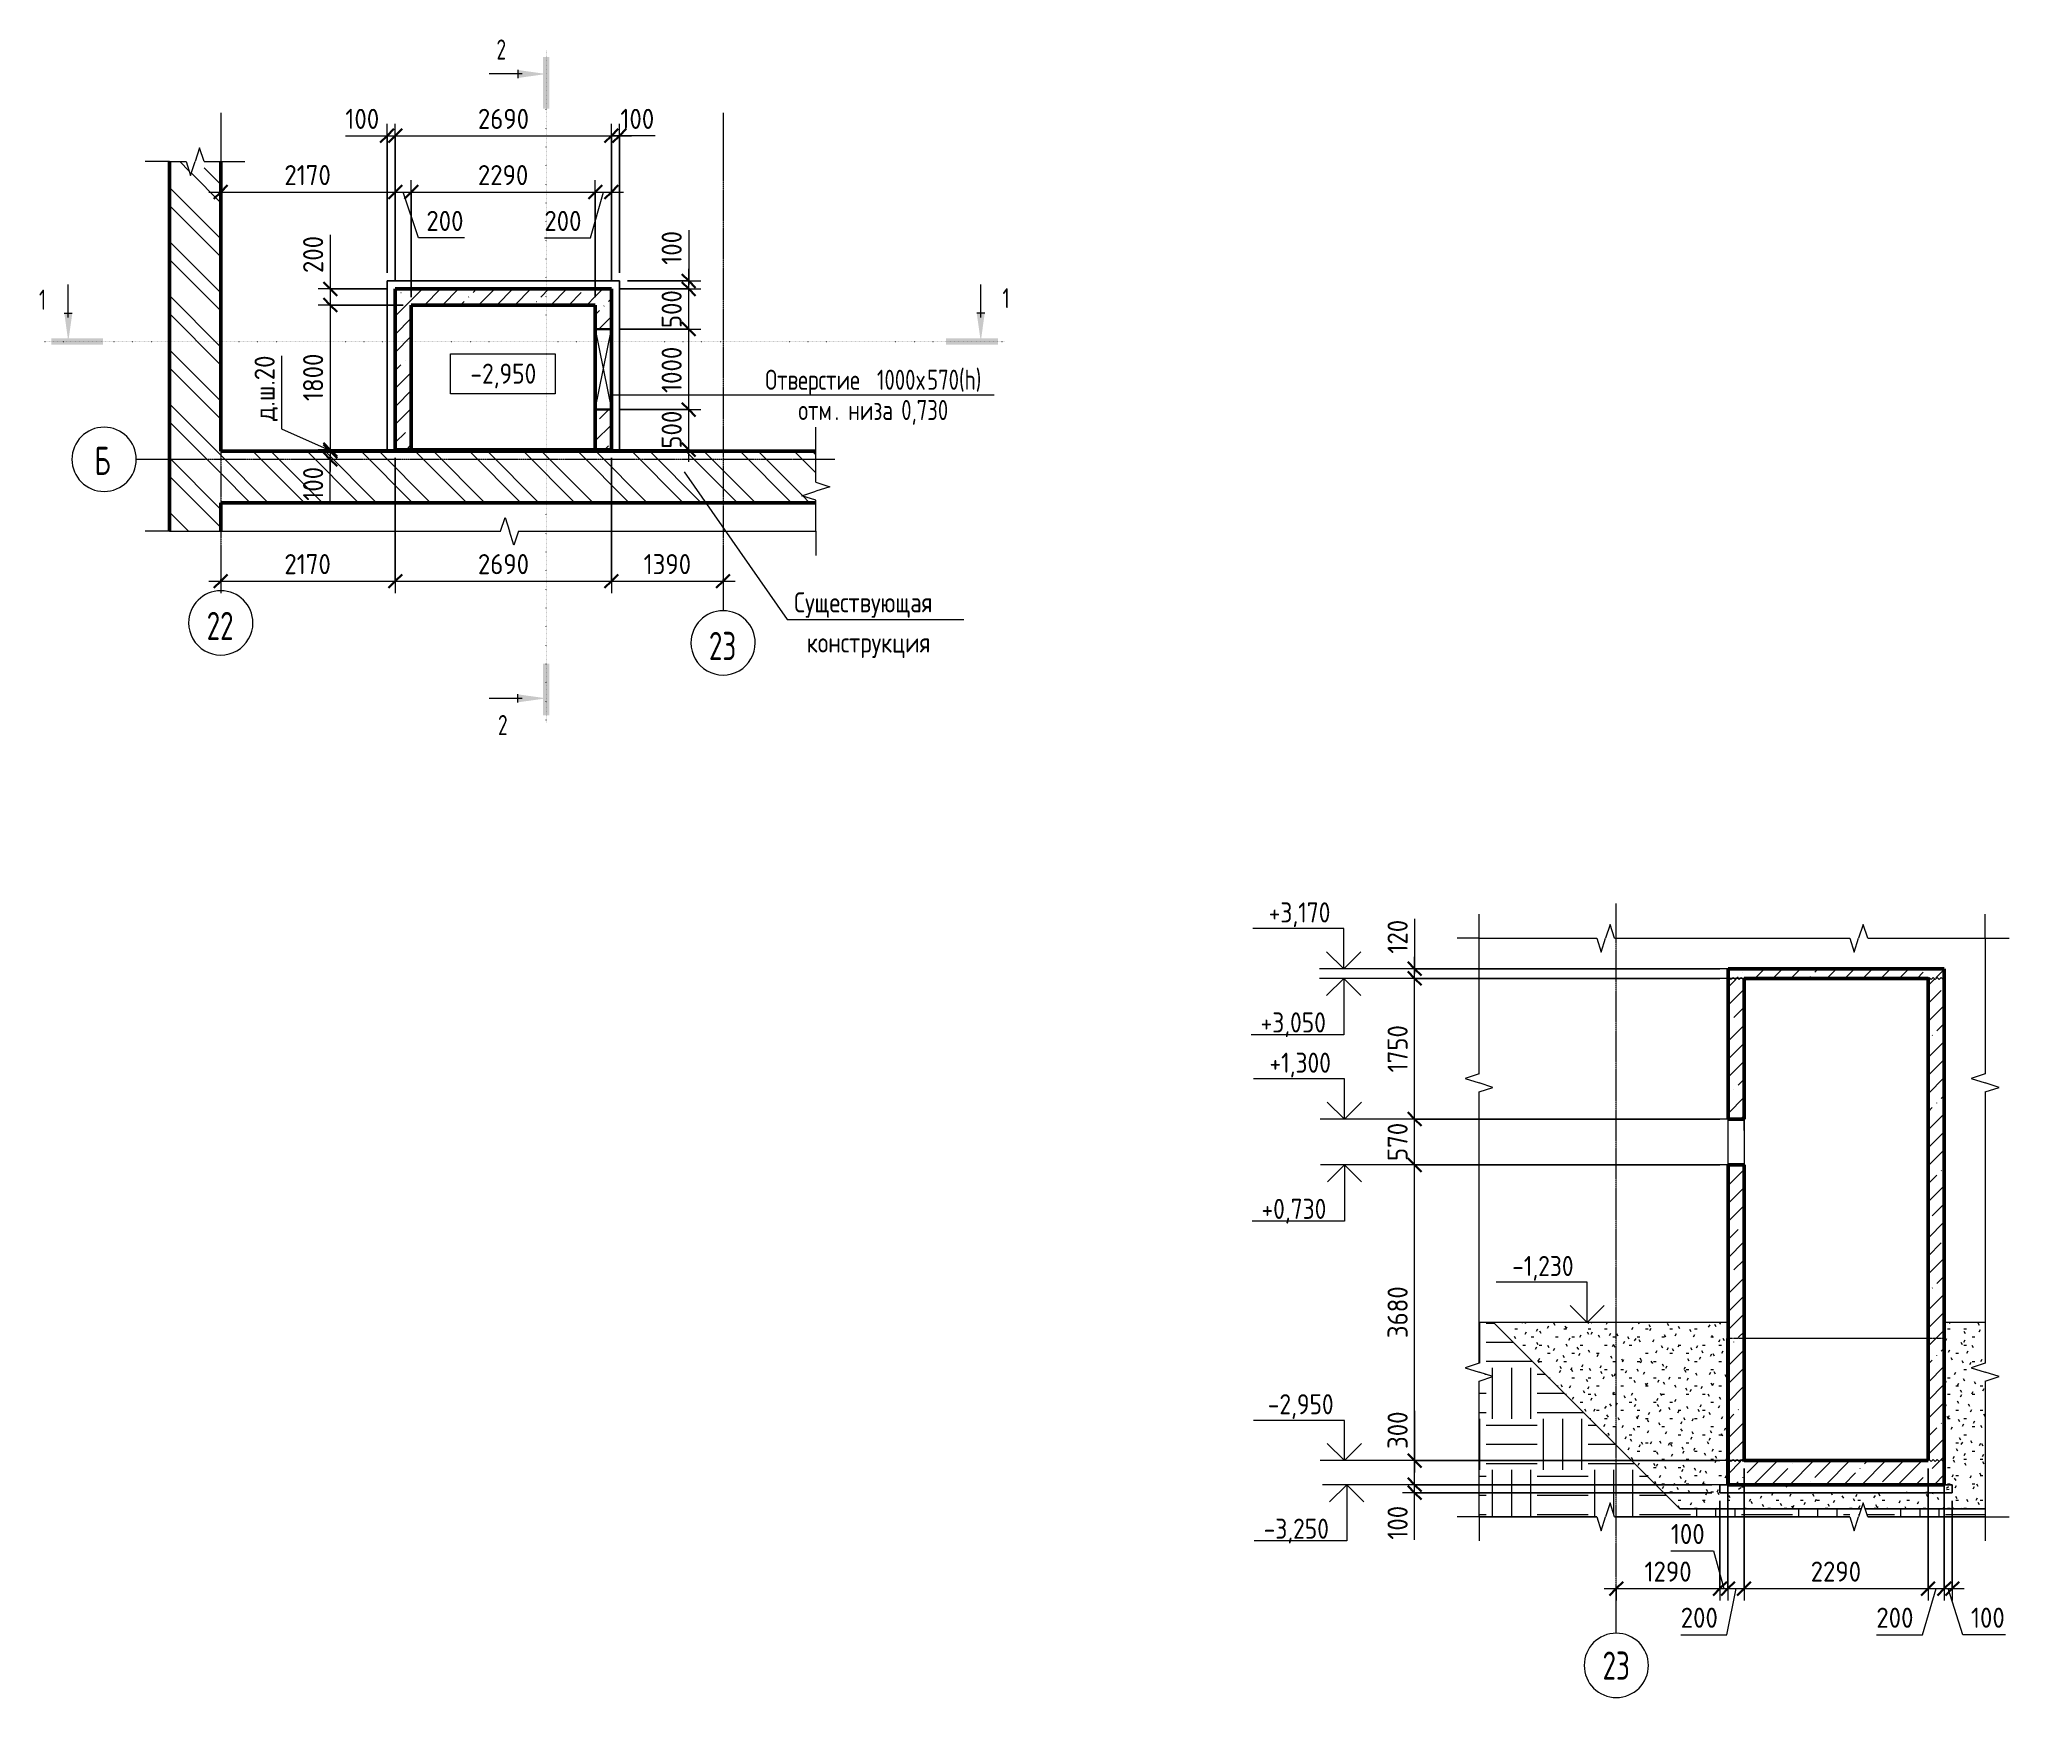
# Model space of a CAD drawing. Header units: millimetres. Extents: x 66339 to 175313, y -6307 to 14735.
# Drawn here: x 66339 to 90890, y -5898 to 14735 of the extents above; entities that cross this region are included whole.
import ezdxf

# ---------------------------------------------------------------- set-up
doc = ezdxf.new("R2010")
doc.units = ezdxf.units.MM
for name, pattern in [('01 Штриховая _4 мм_', [6, 3.5, -2.5]), ('02 Штрихпунктирная _20 мм_', [25, 20, -2.5, 0, -2.5]), ('04 Пунктир 10мм', [10, 0, -10])]:
    doc.linetypes.add(name, pattern=pattern)
for name, color, linetype, lineweight in [('AA_Dim', 7, 'Continuous', 9), ('AA_Dim-100', 7, 'Continuous', 9), ('AA_Linii', 7, 'Continuous', 9), ('AA_Oformlenie', 7, 'Continuous', 9), ('AA_Razrez', 7, 'Continuous', 9), ('AA_Vinoska', 7, 'Continuous', 9), ('AA_Visotnaya otmetka', 7, 'Continuous', 9), ('AF_Okno', 7, 'Continuous', 18), ('AF_Perekritie', 7, 'Continuous', 50), ('AF_Perekritie_Опалубка', 253, 'Continuous', 18), ('AF_Pokritie', 7, 'Continuous', 9), ('AF_Stena', 7, 'Continuous', 18), ('AF_Stena_Гидроизоляция', 253, 'Continuous', 18), ('AF_Stena_Опалубка', 253, 'Continuous', 18), ('KR_Fundament', 7, 'Continuous', 18), ('Оси', 7, 'Continuous', 9)]:
    doc.layers.add(name, color=color, linetype=linetype, lineweight=lineweight)
doc.styles.add('GOST Common', font='GOST Common.ttf', dxfattribs={"width": 0.85, "height": 250})
doc.styles.add('ISOCPEUR', font='isocpeur.ttf', dxfattribs={"width": 0.9, "height": 250})
doc.styles.add('ISOCPEUR_1', font='isocpeur.ttf', dxfattribs={"width": 0.85, "height": 250})
doc.styles.add('ISOCPEUR_2', font='isocpeur.ttf', dxfattribs={"width": 0.75, "height": 250})
doc.styles.add('ISOCPEUR_3', font='isocpeur.ttf', dxfattribs={"width": 0.7, "height": 250})
doc.styles.add('ISOCPEUR_4', font='isocpeur.ttf', dxfattribs={"width": 0.7, "height": 350})
doc.dimstyles.new('00_Точн_3_знака__прозр_', dxfattribs={"dimscale": 304.8, "dimtxt": 248.995294, "dimasz": 0.557743, "dimexe": 0.492126, "dimexo": 0.328084, "dimgap": 0.032808, "dimtad": 1, "dimdec": 3, "dimrnd": 0.001, "dimdsep": 46, "dimtxsty": 'ISOCPEUR', "dimblk1": 'OBLIQUE', "dimblk2": 'OBLIQUE', "dimsah": 1, "dimcen": 0.09, "dimdle": 0.492126, "dimazin": 0, "dimtfac": 1, "dimtdec": 4, "dimtix": 1, "dimtmove": 0, "dimatfit": 3, "dimfxl": 1, "dimtvp": 1, "dimtolj": 1, "dimtzin": 0, "dimlwd": 18, "dimlwe": 18, "dimarcsym": 2})
doc.dimstyles.new('00_Точн_3_знака__прозр__1', dxfattribs={"dimscale": 304.8, "dimtxt": 248.995294, "dimasz": 0.557743, "dimexe": 0.492126, "dimexo": 0.328084, "dimgap": 0.032808, "dimtad": 1, "dimdec": 3, "dimrnd": 0.001, "dimdsep": 46, "dimtxsty": 'ISOCPEUR', "dimblk1": 'OBLIQUE', "dimblk2": 'OBLIQUE', "dimsah": 1, "dimcen": 0.09, "dimdle": 0.492126, "dimazin": 0, "dimtfac": 1, "dimtdec": 4, "dimtix": 1, "dimtmove": 1, "dimatfit": 3, "dimfxl": 1, "dimtvp": 1, "dimtolj": 1, "dimtzin": 0, "dimlwd": 18, "dimlwe": 18, "dimarcsym": 2})
doc.dimstyles.new('05_Округл_5мм__прозр_', dxfattribs={"dimscale": 304.8, "dimtxt": 248.995294, "dimasz": 0.557743, "dimexe": 0.492126, "dimexo": 0.328084, "dimgap": 0.032808, "dimtad": 1, "dimdec": 0, "dimrnd": 5, "dimdsep": 46, "dimtxsty": 'ISOCPEUR', "dimblk1": 'OBLIQUE', "dimblk2": 'OBLIQUE', "dimsah": 1, "dimcen": 0.09, "dimdle": 0.492126, "dimazin": 0, "dimtfac": 1, "dimtdec": 4, "dimtix": 1, "dimtmove": 1, "dimatfit": 3, "dimfxl": 1, "dimtvp": 1, "dimtolj": 1, "dimtzin": 0, "dimlwd": 18, "dimlwe": 18, "dimarcsym": 2})
doc.dimstyles.new('05_Округл_5мм__прозр__1', dxfattribs={"dimscale": 304.8, "dimtxt": 248.995294, "dimasz": 0.557743, "dimexe": 0.492126, "dimexo": 0.328084, "dimgap": 0.032808, "dimtad": 1, "dimdec": 0, "dimrnd": 5, "dimdsep": 46, "dimtxsty": 'ISOCPEUR', "dimblk1": 'OBLIQUE', "dimblk2": 'OBLIQUE', "dimsah": 1, "dimcen": 0.09, "dimdle": 0.492126, "dimazin": 0, "dimtfac": 1, "dimtdec": 4, "dimtix": 1, "dimtmove": 0, "dimatfit": 3, "dimfxl": 1, "dimtvp": 1, "dimtolj": 1, "dimtzin": 0, "dimlwd": 18, "dimlwe": 18, "dimarcsym": 2})
pattern_1 = [(45, (83295.76, -55205.68), (-224.5064, 224.5064), []), (45, (83520.26, -55205.68), (-224.5064, 224.5064), [396.875, -79.375, 3.353, -76.022])]
pattern_2 = [(135, (83295.76, -55205.7), (-336.7596, -336.7596), []), (135, (83520.26, -55205.7), (-336.7596, -336.7596), [])]
pattern_3 = [(45, (88150.36, 825), (-224.506, 224.506), []), (45, (88374.87, 825), (-224.506, 224.506), [396.875, -79.375, 3.353, -76.022])]

msp = doc.modelspace()

# ---------------------------------------------------------------- texts
at = {"layer": 'AA_Razrez', "char_height": 250, "attachment_point": 1, "style": 'ISOCPEUR_3'}
for s, insert, width in [('\\fISOCPEUR|b0|i0|c204|p34|;\\W.7;2', (72025.1768, 14735.1172), 151.518937), ('\\fISOCPEUR|b0|i0|c204|p34|;\\W.7;1', (66332.3677, 11621.4216), 106.624437), ('\\fISOCPEUR|b0|i0|c204|p34|;\\W.7;1', (78323.0179, 11640.5957), 106.624437), ('\\fISOCPEUR|b0|i0|c204|p34|;\\W.7;2', (72044.351, 6328.7765), 151.518937)]:
    msp.add_mtext(s, dxfattribs=dict(at, insert=insert, width=width))
at = {"layer": 'AA_Vinoska', "char_height": 250, "attachment_point": 1}
for s, insert, width, style in [('Отверстие', (75369.8656, 10625.4615), 1539.24, 'ISOCPEUR_2'), (' 1000', (76639.8656, 10625.4615), 739.556719, 'ISOCPEUR_2'), ('570(h)', (77384.0063, 10625.4615), 829.746562, 'ISOCPEUR_2'), ('\\fISOCPEUR|b0|i0|c204|p34|;\\W.75;х', (77250.0609, 10625.4615), 162.341719, 'ISOCPEUR_2'), ('отм', (75781.6156, 10248.7256), 547.151719, 'ISOCPEUR_2'), ('низа', (76401.7328, 10248.7256), 655.379531, 'ISOCPEUR_2'), (' 0,730', (76942.475, 10248.7256), 865.8225, 'ISOCPEUR_2'), ('. ', (76233.0609, 10248.7256), 204.430312, 'ISOCPEUR_2'), ('Существующая', (75730.1571, 7855.7543), 2439.535062, 'GOST Common'), ('конструкция', (75884.8571, 7355.7543), 2064.746156, 'GOST Common')]:
    msp.add_mtext(s, dxfattribs=dict(at, insert=insert, width=width, style=style))
at = {"layer": 'AA_Visotnaya otmetka', "char_height": 250, "attachment_point": 1, "line_spacing_factor": 1.149209, "style": 'ISOCPEUR_1'}
for s, insert, width in [('-2,950', (71701.1968, 10701.428), 968.03006), ('+3,170', (81634.3493, 3996.6139), 917.23836), ('+3,050', (81533.1861, 2627.7768), 968.03006), ('+1,300', (81643.8062, 2126.6139), 917.23836), ('+0,730', (81544.649, 307.7768), 968.03006), ('-1,230', (84663.8151, -403.3861), 917.23836), ('-2,950', (81622.643, -2123.3861), 968.03006), ('-3,250', (81571.0137, -3672.2232), 968.03006)]:
    msp.add_mtext(s, dxfattribs=dict(at, insert=insert, width=width))
at = {"layer": 'Оси', "char_height": 350, "attachment_point": 1, "style": 'ISOCPEUR_4'}
for s, insert, width in [('\\fISOCPEUR|b0|i0|c204|p34|;\\W.7;Б', (67023.4866, 9667.0381), 241.307937), ('22', (68419.1423, 7612.0916), 415.274125), ('23', (74669.1423, 7362.5783), 415.274125), ('23', (85788.0974, -5326.0862), 415.274125)]:
    msp.add_mtext(s, dxfattribs=dict(at, insert=insert, width=width))

# ---------------------------------------------------------------- blocks, each defined once
blk = doc.blocks.new('231_Отверстие прямоугольное в стене _Окно_Стена_ - Отверстие прямоугольное с обрамлением-4060099-Схема расположения форшахты в_о 22-23_Б')
at = {"layer": 'AA_Oformlenie', "lineweight": 30}
for p, q in [((-375, -100), (-375, 100)), ((-375, 100), (625, 100)), ((625, 100), (625, -100)), ((625, -100), (-375, -100))]:
    blk.add_line(p, q, dxfattribs=at)
at = {"layer": 'AA_Oformlenie'}
for p, q in [((-375, 100), (-375, -100)), ((625, 100), (-375, 100)), ((625, 100), (-375, -100)), ((-375, 100), (625, -100)), ((625, 100), (625, -100)), ((-375, -100), (625, -100))]:
    blk.add_line(p, q, dxfattribs=at)
at = {"layer": 'AF_Okno', "lineweight": 9}
for p, q in [((482.5, 100), (-375, 100)), ((625, 100), (482.5, 100)), ((-375, -100), (-232.5, -100)), ((-232.5, -100), (625, -100))]:
    blk.add_line(p, q, dxfattribs=at)
blk = doc.blocks.new('011_ЛинияОбрыва _ЭлУзла_Линия_ - Тип 1-4027344-Схема расположения форшахты в_о 22-23_Б')
at = {"layer": 'AA_Oformlenie'}
for p, q in [((0, 0), (4122, 0)), ((4344, 0), (8044, 0))]:
    blk.add_line(p, q, dxfattribs=at)
blk = doc.blocks.new('011_ЛинияОбрыва _ЭлУзла_Линия_ - Тип 1-4027318-Схема расположения форшахты в_о 22-23_Б')
at = {"layer": 'AA_Oformlenie'}
for p, q in [((0, 0), (387, 0)), ((610, 0), (995, 0))]:
    blk.add_line(p, q, dxfattribs=at)
blk = doc.blocks.new('011_ЛинияОбрыва _ЭлУзла_Линия_ - Тип 1-4027516-Схема расположения форшахты в_о 22-23_Б')
at = {"layer": 'AA_Oformlenie'}
for p, q in [((0, 0), (210, 0)), ((433, 0), (640, 0))]:
    blk.add_line(p, q, dxfattribs=at)
blk = doc.blocks.new('231_Отверстие прямоугольное в стене _Окно_Стена_ - Отверстие прямоугольное с обрамлением-4060099-1-1 Опалубка')
at = {"layer": 'AF_Okno', "lineweight": 9}
for p, q in [((-73455, 1158), (-73455, 1274)), ((-73255, 1159), (-73255, 1300)), ((-73455, 730), (-73455, 1158))]:
    blk.add_line(p, q, dxfattribs=at)
blk = doc.blocks.new('Последовательность узлов - 3мм масшт20 маскировка-904226-1-1 Опалубка')
at = {"layer": 'AA_Oformlenie'}
for p, q in [((-70965, 3050), (-70953, 3062)), ((-70928, 3038), (-70953, 3062)), ((-70915, 3050), (-70928, 3038)), ((-70915, 3050), (-70903, 3062)), ((-70878, 3038), (-70903, 3062)), ((-70865, 3050), (-70878, 3038)), ((-70865, 3050), (-70853, 3062)), ((-70828, 3038), (-70853, 3062)), ((-70815, 3050), (-70828, 3038)), ((-70815, 3050), (-70803, 3062)), ((-70778, 3038), (-70803, 3062)), ((-70765, 3050), (-70778, 3038))]:
    blk.add_line(p, q, dxfattribs=at)
blk = doc.blocks.new('011_Прямоугольник обрыва _ЭлУзла_ - 011_Прямоугольник обрыва _ЭлУзла_-4124528-1-1 Опалубка')
at = {"layer": 'AA_Oformlenie'}
for p, q in [((-76553, 1863), (-76553, 3550)), ((-76553, 3550), (-75088, 3550)), ((-74866, 3550), (-71939, 3550)), ((-71717, 3550), (-70255, 3550)), ((-70255, 3550), (-70255, 1863)), ((-76553, -1737), (-76553, 1640)), ((-70255, 1640), (-70255, -1737)), ((-76553, -3650), (-76553, -1960)), ((-70255, -1960), (-70255, -3650)), ((-75088, -3650), (-76553, -3650)), ((-71939, -3650), (-74866, -3650)), ((-70255, -3650), (-71717, -3650))]:
    blk.add_line(p, q, dxfattribs=at)
blk = doc.blocks.new('DIMBLOCK1-Схема расположения форшахты в_о 22-23_Б')
at = {"layer": 'AA_Dim-100', "lineweight": 18}
for p, q in [((70765, 9530), (70765, 7844)), ((70765, 7994), (70765, 9530)), ((68445, 7994), (70765, 7994)), ((68595, 8015), (68595, 7844)), ((68595, 7994), (68595, 8015))]:
    blk.add_line(p, q, dxfattribs=at)
at = {"layer": 'AA_Dim-100', "lineweight": 30}
for p, q in [((68595, 7994), (68510, 7909)), ((68595, 7994), (68680, 8079)), ((70765, 7994), (70680, 7909)), ((70765, 7994), (70850, 8079))]:
    blk.add_line(p, q, dxfattribs=at)
at = {"layer": 'AA_Dim-100', "color": 0, "lineweight": 18, "insert": (69386, 8331), "char_height": 250, "width": 706.76, "attachment_point": 1, "line_spacing_factor": 1.149209, "style": 'ISOCPEUR'}
blk.add_mtext('2170', dxfattribs=at)
blk = doc.blocks.new('_Oblique')
at = {"color": 0, "linetype": 'ByBlock', "lineweight": -2}
blk.add_line((-0.5, -0.5), (0.5, 0.5), dxfattribs=at)
blk = doc.blocks.new('DIMBLOCK2-Схема расположения форшахты в_о 22-23_Б')
at = {"layer": 'AA_Dim-100', "lineweight": 18}
for p, q in [((70765, 9530), (70765, 7844)), ((70765, 7994), (70765, 9530)), ((73455, 9530), (73455, 7844)), ((73455, 7994), (73455, 9530)), ((70765, 7994), (73455, 7994))]:
    blk.add_line(p, q, dxfattribs=at)
at = {"layer": 'AA_Dim-100', "lineweight": 30}
for p, q in [((70765, 7994), (70680, 7909)), ((70765, 7994), (70850, 8079)), ((73455, 7994), (73370, 7909)), ((73455, 7994), (73540, 8079))]:
    blk.add_line(p, q, dxfattribs=at)
at = {"layer": 'AA_Dim-100', "color": 0, "lineweight": 18, "insert": (71794, 8331), "char_height": 250, "width": 758.48, "attachment_point": 1, "line_spacing_factor": 1.149209, "style": 'ISOCPEUR'}
blk.add_mtext('2690', dxfattribs=at)
blk = doc.blocks.new('DIMBLOCK3-Схема расположения форшахты в_о 22-23_Б')
at = {"layer": 'AA_Dim-100', "lineweight": 18}
for p, q in [((73455, 9530), (73455, 7844)), ((73455, 7994), (73455, 9530)), ((73455, 7994), (74995, 7994)), ((74845, 8015), (74845, 7844)), ((74845, 7994), (74845, 8015))]:
    blk.add_line(p, q, dxfattribs=at)
at = {"layer": 'AA_Dim-100', "lineweight": 30}
for p, q in [((73455, 7994), (73370, 7909)), ((73455, 7994), (73540, 8079)), ((74845, 7994), (74760, 7909)), ((74845, 7994), (74930, 8079))]:
    blk.add_line(p, q, dxfattribs=at)
at = {"layer": 'AA_Dim-100', "color": 0, "lineweight": 18, "insert": (73856, 8331), "char_height": 250, "width": 706.76, "attachment_point": 1, "line_spacing_factor": 1.149209, "style": 'ISOCPEUR'}
blk.add_mtext('1390', dxfattribs=at)
blk = doc.blocks.new('DIMBLOCK4-Схема расположения форшахты в_о 22-23_Б')
at = {"layer": 'AA_Dim-100', "lineweight": 18}
for p, q in [((69956, 12302), (69956, 11728)), ((70665, 11630), (69806, 11630)), ((69956, 11780), (69956, 11430)), ((69956, 11728), (69956, 11530)), ((69956, 11630), (70665, 11630)), ((70865, 11430), (69806, 11430)), ((69956, 11430), (70865, 11430))]:
    blk.add_line(p, q, dxfattribs=at)
at = {"layer": 'AA_Dim-100', "lineweight": 30}
for p, q in [((69956, 11630), (69871, 11715)), ((69956, 11630), (70041, 11545)), ((69956, 11430), (69871, 11515)), ((69956, 11430), (70041, 11345))]:
    blk.add_line(p, q, dxfattribs=at)
at = {"layer": 'AA_Dim-100', "color": 0, "lineweight": 18, "insert": (69619, 11828), "char_height": 250, "width": 568.86, "attachment_point": 1, "rotation": 90, "line_spacing_factor": 1.149209, "style": 'ISOCPEUR'}
blk.add_mtext('200', dxfattribs=at)
blk = doc.blocks.new('DIMBLOCK5-Схема расположения форшахты в_о 22-23_Б')
at = {"layer": 'AA_Dim-100', "lineweight": 18}
for p, q in [((70865, 11430), (69806, 11430)), ((69956, 11430), (69956, 9629)), ((69956, 11430), (70865, 11430)), ((70665, 9629), (69806, 9629)), ((69956, 9629), (70665, 9629))]:
    blk.add_line(p, q, dxfattribs=at)
at = {"layer": 'AA_Dim-100', "lineweight": 30}
for p, q in [((69956, 11430), (69871, 11515)), ((69956, 11430), (70041, 11345)), ((69956, 9629), (69871, 9714)), ((69956, 9629), (70041, 9544))]:
    blk.add_line(p, q, dxfattribs=at)
at = {"layer": 'AA_Dim-100', "color": 0, "lineweight": 18, "insert": (69619, 10235), "char_height": 250, "width": 706.76, "attachment_point": 1, "rotation": 90, "line_spacing_factor": 1.149209, "style": 'ISOCPEUR'}
blk.add_mtext('1800', dxfattribs=at)
blk = doc.blocks.new('DIMBLOCK6-Схема расположения форшахты в_о 22-23_Б')
at = {"layer": 'AA_Dim-100', "lineweight": 18}
for p, q in [((69352, 10797), (69352, 9888)), ((69352, 9888), (69956, 9620)), ((70665, 9629), (69806, 9629)), ((69976, 9610), (69806, 9610)), ((69956, 9629), (69956, 9610)), ((69956, 9629), (70665, 9629)), ((69956, 9610), (69976, 9610))]:
    blk.add_line(p, q, dxfattribs=at)
at = {"layer": 'AA_Dim-100', "lineweight": 30}
for p, q in [((69956, 9629), (69871, 9714)), ((69956, 9610), (69871, 9695)), ((69956, 9629), (70041, 9544)), ((69956, 9610), (70041, 9525))]:
    blk.add_line(p, q, dxfattribs=at)
at = {"layer": 'AA_Dim-100', "color": 0, "lineweight": 18, "insert": (69015, 9988), "char_height": 250, "width": 971.08, "attachment_point": 1, "rotation": 90, "line_spacing_factor": 1.149209, "style": 'ISOCPEUR'}
blk.add_mtext('д.ш.20', dxfattribs=at)
blk = doc.blocks.new('DIMBLOCK7-Схема расположения форшахты в_о 22-23_Б')
at = {"layer": 'AA_Dim-100', "lineweight": 18}
for p, q in [((69976, 9610), (69806, 9610)), ((69956, 9610), (69956, 9360)), ((69956, 9610), (69976, 9610)), ((69976, 9510), (69806, 9510)), ((69956, 9526), (69956, 9560)), ((69956, 8995), (69956, 9526)), ((69956, 9510), (69976, 9510))]:
    blk.add_line(p, q, dxfattribs=at)
at = {"layer": 'AA_Dim-100', "lineweight": 30}
for p, q in [((69956, 9610), (69871, 9695)), ((69956, 9510), (69871, 9595)), ((69956, 9610), (70041, 9525)), ((69956, 9510), (70041, 9425))]:
    blk.add_line(p, q, dxfattribs=at)
at = {"layer": 'AA_Dim-100', "color": 0, "lineweight": 18, "insert": (69619, 8995), "char_height": 250, "width": 517.14, "attachment_point": 1, "rotation": 90, "line_spacing_factor": 1.149209, "style": 'ISOCPEUR'}
blk.add_mtext('100', dxfattribs=at)
blk = doc.blocks.new('Высотные отметки - Рамка вверх-400294-Схема расположения форшахты в_о 22-23_Б')
at = {"layer": 'AA_Vinoska'}
for p, q in [((-13, 0), (-13, 5)), ((-13, 5), (0, 5)), ((0, 5), (0, 0)), ((0, 0), (-13, 0))]:
    blk.add_line(p, q, dxfattribs=at)
blk = doc.blocks.new('DIMBLOCK8-Схема расположения форшахты в_о 22-23_Б')
at = {"layer": 'AA_Dim-100', "lineweight": 18}
for p, q in [((68445, 12836), (70765, 12836)), ((68595, 12856), (68595, 12686)), ((68595, 12836), (68595, 12856)), ((70765, 11730), (70765, 12986)), ((70765, 12836), (70765, 11730))]:
    blk.add_line(p, q, dxfattribs=at)
at = {"layer": 'AA_Dim-100', "lineweight": 30}
for p, q in [((68595, 12836), (68510, 12751)), ((68595, 12836), (68680, 12921)), ((70765, 12836), (70680, 12751)), ((70765, 12836), (70850, 12921))]:
    blk.add_line(p, q, dxfattribs=at)
at = {"layer": 'AA_Dim-100', "color": 0, "lineweight": 18, "insert": (69386, 13172), "char_height": 250, "width": 706.76, "attachment_point": 1, "line_spacing_factor": 1.149209, "style": 'ISOCPEUR'}
blk.add_mtext('2170', dxfattribs=at)
blk = doc.blocks.new('DIMBLOCK9-Схема расположения форшахты в_о 22-23_Б')
at = {"layer": 'AA_Dim-100', "lineweight": 30}
for p, q in [((70765, 12836), (70680, 12751)), ((70765, 12836), (70850, 12921)), ((70965, 12836), (70880, 12751)), ((70965, 12836), (71050, 12921))]:
    blk.add_line(p, q, dxfattribs=at)
at = {"layer": 'AA_Dim-100', "lineweight": 18}
for p, q in [((70765, 11730), (70765, 12986)), ((70765, 12836), (70965, 12836)), ((70765, 12836), (70765, 11730)), ((71053, 12266), (70865, 12836)), ((70965, 11530), (70965, 12986)), ((70965, 12836), (70965, 11530)), ((71627, 12266), (71053, 12266))]:
    blk.add_line(p, q, dxfattribs=at)
at = {"layer": 'AA_Dim-100', "color": 0, "lineweight": 18, "insert": (71153, 12602), "char_height": 250, "width": 568.86, "attachment_point": 1, "line_spacing_factor": 1.149209, "style": 'ISOCPEUR'}
blk.add_mtext('200', dxfattribs=at)
blk = doc.blocks.new('DIMBLOCK10-Схема расположения форшахты в_о 22-23_Б')
at = {"layer": 'AA_Dim-100', "lineweight": 30}
for p, q in [((70965, 12836), (70880, 12751)), ((70965, 12836), (71050, 12921)), ((73255, 12836), (73170, 12751)), ((73255, 12836), (73340, 12921))]:
    blk.add_line(p, q, dxfattribs=at)
at = {"layer": 'AA_Dim-100', "lineweight": 18}
for p, q in [((70965, 11530), (70965, 12986)), ((70965, 12836), (73255, 12836)), ((70965, 12836), (70965, 11530)), ((73255, 11530), (73255, 12986)), ((73255, 12836), (73255, 11530))]:
    blk.add_line(p, q, dxfattribs=at)
at = {"layer": 'AA_Dim-100', "color": 0, "lineweight": 18, "insert": (71794, 13172), "char_height": 250, "width": 758.48, "attachment_point": 1, "line_spacing_factor": 1.149209, "style": 'ISOCPEUR'}
blk.add_mtext('2290', dxfattribs=at)
blk = doc.blocks.new('DIMBLOCK11-Схема расположения форшахты в_о 22-23_Б')
at = {"layer": 'AA_Dim-100', "lineweight": 30}
for p, q in [((73255, 12836), (73170, 12751)), ((73255, 12836), (73340, 12921)), ((73455, 12836), (73370, 12751)), ((73455, 12836), (73540, 12921))]:
    blk.add_line(p, q, dxfattribs=at)
at = {"layer": 'AA_Dim-100', "lineweight": 18}
for p, q in [((73195, 12266), (73355, 12836)), ((73255, 11530), (73255, 12986)), ((73255, 12836), (73605, 12836)), ((73255, 12836), (73255, 11530)), ((73455, 11730), (73455, 12986)), ((73455, 12836), (73455, 11730)), ((72621, 12266), (73195, 12266))]:
    blk.add_line(p, q, dxfattribs=at)
at = {"layer": 'AA_Dim-100', "color": 0, "lineweight": 18, "insert": (72621, 12602), "char_height": 250, "width": 568.86, "attachment_point": 1, "line_spacing_factor": 1.149209, "style": 'ISOCPEUR'}
blk.add_mtext('200', dxfattribs=at)
blk = doc.blocks.new('010_Текст с выноской - Текст 2 строки-4027658-Схема расположения форшахты в_о 22-23_Б')
at = {"layer": 'AA_Vinoska'}
blk.add_line((-11, 0), (11, 0), dxfattribs=at)
blk = doc.blocks.new('DIMBLOCK12-Схема расположения форшахты в_о 22-23_Б')
at = {"layer": 'AA_Dim-100', "lineweight": 18}
for p, q in [((73555, 10130), (74567, 10130)), ((74417, 10130), (73555, 10130)), ((74417, 9479), (74417, 10130)), ((73555, 9629), (74567, 9629)), ((74417, 9629), (73555, 9629))]:
    blk.add_line(p, q, dxfattribs=at)
at = {"layer": 'AA_Dim-100', "lineweight": 30}
for p, q in [((74417, 10130), (74332, 10215)), ((74417, 10130), (74502, 10045)), ((74417, 9629), (74332, 9714)), ((74417, 9629), (74502, 9544))]:
    blk.add_line(p, q, dxfattribs=at)
at = {"layer": 'AA_Dim-100', "color": 0, "lineweight": 18, "insert": (74080, 9643), "char_height": 250, "width": 568.86, "attachment_point": 1, "rotation": 90, "line_spacing_factor": 1.149209, "style": 'ISOCPEUR'}
blk.add_mtext('500', dxfattribs=at)
blk = doc.blocks.new('DIMBLOCK13-Схема расположения форшахты в_о 22-23_Б')
at = {"layer": 'AA_Dim-100', "lineweight": 18}
for p, q in [((73555, 11130), (74567, 11130)), ((74417, 11130), (73555, 11130)), ((74417, 10130), (74417, 11130)), ((73555, 10130), (74567, 10130)), ((74417, 10130), (73555, 10130))]:
    blk.add_line(p, q, dxfattribs=at)
at = {"layer": 'AA_Dim-100', "lineweight": 30}
for p, q in [((74417, 11130), (74332, 11215)), ((74417, 11130), (74502, 11045)), ((74417, 10130), (74332, 10215)), ((74417, 10130), (74502, 10045))]:
    blk.add_line(p, q, dxfattribs=at)
at = {"layer": 'AA_Dim-100', "color": 0, "lineweight": 18, "insert": (74080, 10336), "char_height": 250, "width": 706.76, "attachment_point": 1, "rotation": 90, "line_spacing_factor": 1.149209, "style": 'ISOCPEUR'}
blk.add_mtext('1000', dxfattribs=at)
blk = doc.blocks.new('DIMBLOCK14-Схема расположения форшахты в_о 22-23_Б')
at = {"layer": 'AA_Dim-100', "lineweight": 18}
for p, q in [((73555, 11630), (74567, 11630)), ((74417, 11630), (73555, 11630)), ((74417, 11130), (74417, 11630)), ((73555, 11130), (74567, 11130)), ((74417, 11130), (73555, 11130))]:
    blk.add_line(p, q, dxfattribs=at)
at = {"layer": 'AA_Dim-100', "lineweight": 30}
for p, q in [((74417, 11630), (74332, 11715)), ((74417, 11630), (74502, 11545)), ((74417, 11130), (74332, 11215)), ((74417, 11130), (74502, 11045))]:
    blk.add_line(p, q, dxfattribs=at)
at = {"layer": 'AA_Dim-100', "color": 0, "lineweight": 18, "insert": (74080, 11143), "char_height": 250, "width": 568.86, "attachment_point": 1, "rotation": 90, "line_spacing_factor": 1.149209, "style": 'ISOCPEUR'}
blk.add_mtext('500', dxfattribs=at)
blk = doc.blocks.new('DIMBLOCK15-Схема расположения форшахты в_о 22-23_Б')
at = {"layer": 'AA_Dim-100', "lineweight": 18}
for p, q in [((74417, 12362), (74417, 11831)), ((74417, 11630), (74417, 11880)), ((74417, 11831), (74417, 11680)), ((73555, 11630), (74567, 11630)), ((74417, 11630), (73555, 11630)), ((73655, 11730), (74567, 11730)), ((74417, 11730), (73655, 11730))]:
    blk.add_line(p, q, dxfattribs=at)
at = {"layer": 'AA_Dim-100', "lineweight": 30}
for p, q in [((74417, 11730), (74332, 11815)), ((74417, 11630), (74332, 11715)), ((74417, 11730), (74502, 11645)), ((74417, 11630), (74502, 11545))]:
    blk.add_line(p, q, dxfattribs=at)
at = {"layer": 'AA_Dim-100', "color": 0, "lineweight": 18, "insert": (74080, 11931), "char_height": 250, "width": 517.14, "attachment_point": 1, "rotation": 90, "line_spacing_factor": 1.149209, "style": 'ISOCPEUR'}
blk.add_mtext('100', dxfattribs=at)
blk = doc.blocks.new('042_М_Отверстия - Позиция и размер-2808408-Схема расположения форшахты в_о 22-23_Б')
at = {"layer": 'AA_Vinoska'}
blk.add_line((-15, 0), (15, 0), dxfattribs=at)
blk = doc.blocks.new('Разрез - Номер узла_ сзади-394133-Схема расположения форшахты в_о 22-23_Б')
at = {"layer": 'AA_Razrez'}
for points in [[(7.33, 0.4), (7.33, -0.39), (0.87, -0.39), (0.87, 0.4)], [(3.5, -3.53), (2.5, -3.53), (3, 0)]]:
    blk.add_hatch(color=256, dxfattribs=at).paths.add_polyline_path(points)
for p, q in [((2.5, -3.53), (3.5, -3.53)), ((3, -3), (3, -7.1))]:
    blk.add_line(p, q, dxfattribs=at)
blk = doc.blocks.new('Разрез - Номер узла_ спереди-394134-Схема расположения форшахты в_о 22-23_Б')
at = {"layer": 'AA_Razrez'}
for points in [[(7.33, 0.4), (7.33, -0.39), (0.87, -0.39), (0.87, 0.4)], [(3.5, -3.53), (2.5, -3.53), (3, 0)]]:
    blk.add_hatch(color=256, dxfattribs=at).paths.add_polyline_path(points)
for p, q in [((2.5, -3.53), (3.5, -3.53)), ((3, -3), (3, -7.1))]:
    blk.add_line(p, q, dxfattribs=at)
blk = doc.blocks.new('DIMBLOCK16-Схема расположения форшахты в_о 22-23_Б')
at = {"layer": 'AA_Dim-100', "lineweight": 18}
for p, q in [((70145, 13536), (70675, 13536)), ((70515, 13536), (70765, 13536)), ((70665, 11830), (70665, 13686)), ((70665, 13536), (70665, 11830)), ((70675, 13536), (70715, 13536)), ((70765, 11730), (70765, 13686)), ((70765, 13536), (70765, 11730))]:
    blk.add_line(p, q, dxfattribs=at)
at = {"layer": 'AA_Dim-100', "lineweight": 30}
for p, q in [((70665, 13536), (70580, 13451)), ((70665, 13536), (70750, 13621)), ((70765, 13536), (70680, 13451)), ((70765, 13536), (70850, 13621))]:
    blk.add_line(p, q, dxfattribs=at)
at = {"layer": 'AA_Dim-100', "color": 0, "lineweight": 18, "insert": (70145, 13872), "char_height": 250, "width": 517.14, "attachment_point": 1, "line_spacing_factor": 1.149209, "style": 'ISOCPEUR'}
blk.add_mtext('100', dxfattribs=at)
blk = doc.blocks.new('DIMBLOCK17-Схема расположения форшахты в_о 22-23_Б')
at = {"layer": 'AA_Dim-100', "lineweight": 30}
for p, q in [((70765, 13536), (70680, 13451)), ((70765, 13536), (70850, 13621)), ((73455, 13536), (73370, 13451)), ((73455, 13536), (73540, 13621))]:
    blk.add_line(p, q, dxfattribs=at)
at = {"layer": 'AA_Dim-100', "lineweight": 18}
for p, q in [((70765, 11730), (70765, 13686)), ((70765, 13536), (73455, 13536)), ((70765, 13536), (70765, 11730)), ((73455, 11730), (73455, 13686)), ((73455, 13536), (73455, 11730))]:
    blk.add_line(p, q, dxfattribs=at)
at = {"layer": 'AA_Dim-100', "color": 0, "lineweight": 18, "insert": (71794, 13872), "char_height": 250, "width": 758.48, "attachment_point": 1, "line_spacing_factor": 1.149209, "style": 'ISOCPEUR'}
blk.add_mtext('2690', dxfattribs=at)
blk = doc.blocks.new('DIMBLOCK18-Схема расположения форшахты в_о 22-23_Б')
at = {"layer": 'AA_Dim-100', "lineweight": 30}
for p, q in [((73455, 13536), (73370, 13451)), ((73455, 13536), (73540, 13621)), ((73555, 13536), (73470, 13451)), ((73555, 13536), (73640, 13621))]:
    blk.add_line(p, q, dxfattribs=at)
at = {"layer": 'AA_Dim-100', "lineweight": 18}
for p, q in [((73455, 11730), (73455, 13686)), ((73455, 13536), (73705, 13536)), ((73455, 13536), (73455, 11730)), ((73467, 13536), (73505, 13536)), ((73998, 13536), (73467, 13536)), ((73555, 11830), (73555, 13686)), ((73555, 13536), (73555, 11830))]:
    blk.add_line(p, q, dxfattribs=at)
at = {"layer": 'AA_Dim-100', "color": 0, "lineweight": 18, "insert": (73567, 13872), "char_height": 250, "width": 517.14, "attachment_point": 1, "line_spacing_factor": 1.149209, "style": 'ISOCPEUR'}
blk.add_mtext('100', dxfattribs=at)
blk = doc.blocks.new('Ось сетки - d_4мм-2765513-Схема расположения форшахты в_о 22-23_Б')
at = {"layer": 'Оси'}
for start, end in [(360, 180), (360, 180), (180, 360), (180, 360)]:
    blk.add_arc((0, 0), 4, start, end, dxfattribs=at)
blk = doc.blocks.new('DIMBLOCK19-1-1 Опалубка')
at = {"layer": 'AA_Dim-100', "lineweight": 18}
for p, q in [((87249, -3450), (87249, -4692)), ((87249, -4542), (87249, -3450)), ((85809, -4542), (87249, -4542)), ((85959, -4522), (85959, -4692)), ((85959, -4542), (85959, -4522))]:
    blk.add_line(p, q, dxfattribs=at)
at = {"layer": 'AA_Dim-100', "lineweight": 30}
for p, q in [((85959, -4542), (85874, -4627)), ((85959, -4542), (86044, -4457)), ((87249, -4542), (87164, -4627)), ((87249, -4542), (87334, -4457))]:
    blk.add_line(p, q, dxfattribs=at)
at = {"layer": 'AA_Dim-100', "color": 0, "lineweight": 18, "insert": (86310, -4206), "char_height": 250, "width": 706.76, "attachment_point": 1, "line_spacing_factor": 1.149209, "style": 'ISOCPEUR'}
blk.add_mtext('1290', dxfattribs=at)
blk = doc.blocks.new('DIMBLOCK20-1-1 Опалубка')
at = {"layer": 'AA_Dim-100', "lineweight": 18}
for p, q in [((87349, -3050), (87349, -4692)), ((87349, -4542), (87349, -3050)), ((87249, -3450), (87249, -4692)), ((87249, -4542), (87249, -3450)), ((86638, -4074), (87169, -4074)), ((87169, -4074), (87299, -4542)), ((87249, -4542), (87349, -4542))]:
    blk.add_line(p, q, dxfattribs=at)
at = {"layer": 'AA_Dim-100', "lineweight": 30}
for p, q in [((87249, -4542), (87164, -4627)), ((87249, -4542), (87334, -4457)), ((87349, -4542), (87264, -4627)), ((87349, -4542), (87434, -4457))]:
    blk.add_line(p, q, dxfattribs=at)
at = {"layer": 'AA_Dim-100', "color": 0, "lineweight": 18, "insert": (86638, -3738), "char_height": 250, "width": 517.14, "attachment_point": 1, "line_spacing_factor": 1.149209, "style": 'ISOCPEUR'}
blk.add_mtext('100', dxfattribs=at)
blk = doc.blocks.new('DIMBLOCK21-1-1 Опалубка')
at = {"layer": 'AA_Dim-100', "lineweight": 18}
for p, q in [((87349, -3050), (87349, -4692)), ((87349, -4542), (87349, -3050)), ((87549, -3050), (87549, -4692)), ((87549, -4542), (87549, -3050)), ((87336, -5117), (87449, -4542)), ((87349, -4542), (87549, -4542)), ((86761, -5117), (87336, -5117))]:
    blk.add_line(p, q, dxfattribs=at)
at = {"layer": 'AA_Dim-100', "lineweight": 30}
for p, q in [((87349, -4542), (87264, -4627)), ((87349, -4542), (87434, -4457)), ((87549, -4542), (87464, -4627)), ((87549, -4542), (87634, -4457))]:
    blk.add_line(p, q, dxfattribs=at)
at = {"layer": 'AA_Dim-100', "color": 0, "lineweight": 18, "insert": (86761, -4780), "char_height": 250, "width": 568.86, "attachment_point": 1, "line_spacing_factor": 1.149209, "style": 'ISOCPEUR'}
blk.add_mtext('200', dxfattribs=at)
blk = doc.blocks.new('DIMBLOCK22-1-1 Опалубка')
at = {"layer": 'AA_Dim-100', "lineweight": 18}
for p, q in [((87549, -3050), (87549, -4692)), ((87549, -4542), (87549, -3050)), ((89839, -3050), (89839, -4692)), ((89839, -4542), (89839, -3050)), ((87549, -4542), (89839, -4542))]:
    blk.add_line(p, q, dxfattribs=at)
at = {"layer": 'AA_Dim-100', "lineweight": 30}
for p, q in [((87549, -4542), (87464, -4627)), ((87549, -4542), (87634, -4457)), ((89839, -4542), (89754, -4627)), ((89839, -4542), (89924, -4457))]:
    blk.add_line(p, q, dxfattribs=at)
at = {"layer": 'AA_Dim-100', "color": 0, "lineweight": 18, "insert": (88378, -4206), "char_height": 250, "width": 758.48, "attachment_point": 1, "line_spacing_factor": 1.149209, "style": 'ISOCPEUR'}
blk.add_mtext('2290', dxfattribs=at)
blk = doc.blocks.new('DIMBLOCK23-1-1 Опалубка')
at = {"layer": 'AA_Dim-100', "lineweight": 18}
for p, q in [((89839, -3050), (89839, -4692)), ((89839, -4542), (89839, -3050)), ((90039, -3050), (90039, -4692)), ((90039, -4542), (90039, -3050)), ((89769, -5117), (89939, -4542)), ((89839, -4542), (90039, -4542)), ((89195, -5117), (89769, -5117))]:
    blk.add_line(p, q, dxfattribs=at)
at = {"layer": 'AA_Dim-100', "lineweight": 30}
for p, q in [((89839, -4542), (89754, -4627)), ((89839, -4542), (89924, -4457)), ((90039, -4542), (89954, -4627)), ((90039, -4542), (90124, -4457))]:
    blk.add_line(p, q, dxfattribs=at)
at = {"layer": 'AA_Dim-100', "color": 0, "lineweight": 18, "insert": (89195, -4780), "char_height": 250, "width": 568.86, "attachment_point": 1, "line_spacing_factor": 1.149209, "style": 'ISOCPEUR'}
blk.add_mtext('200', dxfattribs=at)
blk = doc.blocks.new('DIMBLOCK24-1-1 Опалубка')
at = {"layer": 'AA_Dim-100', "lineweight": 18}
for p, q in [((90039, -3050), (90039, -4692)), ((90039, -4542), (90039, -3050)), ((90139, -3450), (90139, -4692)), ((90139, -4542), (90139, -3450)), ((90039, -4542), (90289, -4542)), ((90272, -5117), (90089, -4542)), ((90803, -5117), (90272, -5117))]:
    blk.add_line(p, q, dxfattribs=at)
at = {"layer": 'AA_Dim-100', "lineweight": 30}
for p, q in [((90039, -4542), (89954, -4627)), ((90039, -4542), (90124, -4457)), ((90139, -4542), (90054, -4627)), ((90139, -4542), (90224, -4457))]:
    blk.add_line(p, q, dxfattribs=at)
at = {"layer": 'AA_Dim-100', "color": 0, "lineweight": 18, "insert": (90372, -4780), "char_height": 250, "width": 517.14, "attachment_point": 1, "line_spacing_factor": 1.149209, "style": 'ISOCPEUR'}
blk.add_mtext('100', dxfattribs=at)
blk = doc.blocks.new('DIMBLOCK25-1-1 Опалубка')
at = {"layer": 'AA_Dim-100', "lineweight": 30}
for p, q in [((83450, -3250), (83365, -3165)), ((83450, -3350), (83365, -3265)), ((83450, -3250), (83535, -3335)), ((83450, -3350), (83535, -3435))]:
    blk.add_line(p, q, dxfattribs=at)
at = {"layer": 'AA_Dim-100', "lineweight": 18}
for p, q in [((87149, -3250), (83300, -3250)), ((87149, -3350), (83300, -3350)), ((83450, -3500), (83450, -3250)), ((83450, -3250), (87149, -3250)), ((83450, -3403), (83450, -3300)), ((83450, -3350), (87149, -3350)), ((83450, -3934), (83450, -3403))]:
    blk.add_line(p, q, dxfattribs=at)
at = {"layer": 'AA_Dim-100', "color": 0, "lineweight": 18, "insert": (83113, -3934), "char_height": 250, "width": 517.14, "attachment_point": 1, "rotation": 90, "line_spacing_factor": 1.149209, "style": 'ISOCPEUR'}
blk.add_mtext('100', dxfattribs=at)
blk = doc.blocks.new('DIMBLOCK26-1-1 Опалубка')
at = {"layer": 'AA_Dim-100', "lineweight": 18}
for p, q in [((83450, -2331), (83450, -2905)), ((83450, -2905), (83450, -3100)), ((87249, -2950), (83300, -2950)), ((83450, -3250), (83450, -2950)), ((83450, -2950), (87249, -2950)), ((87149, -3250), (83300, -3250)), ((83450, -3250), (87149, -3250))]:
    blk.add_line(p, q, dxfattribs=at)
at = {"layer": 'AA_Dim-100', "lineweight": 30}
for p, q in [((83450, -2950), (83365, -2865)), ((83450, -3250), (83365, -3165)), ((83450, -2950), (83535, -3035)), ((83450, -3250), (83535, -3335))]:
    blk.add_line(p, q, dxfattribs=at)
at = {"layer": 'AA_Dim-100', "color": 0, "lineweight": 18, "insert": (83113, -2805), "char_height": 250, "width": 568.86, "attachment_point": 1, "rotation": 90, "line_spacing_factor": 1.149209, "style": 'ISOCPEUR'}
blk.add_mtext('300', dxfattribs=at)
blk = doc.blocks.new('DIMBLOCK27-1-1 Опалубка')
at = {"layer": 'AA_Dim-100', "lineweight": 30}
for p, q in [((83450, 730), (83365, 815)), ((83450, 730), (83535, 645)), ((83450, -2950), (83365, -2865)), ((83450, -2950), (83535, -3035))]:
    blk.add_line(p, q, dxfattribs=at)
at = {"layer": 'AA_Dim-100', "lineweight": 18}
for p, q in [((87249, 730), (83300, 730)), ((83450, -2950), (83450, 730)), ((83450, 730), (87249, 730)), ((87249, -2950), (83300, -2950)), ((83450, -2950), (87249, -2950))]:
    blk.add_line(p, q, dxfattribs=at)
at = {"layer": 'AA_Dim-100', "color": 0, "lineweight": 18, "insert": (83113, -1426), "char_height": 250, "width": 758.48, "attachment_point": 1, "rotation": 90, "line_spacing_factor": 1.149209, "style": 'ISOCPEUR'}
blk.add_mtext('3680', dxfattribs=at)
blk = doc.blocks.new('DIMBLOCK28-1-1 Опалубка')
at = {"layer": 'AA_Dim-100', "lineweight": 18}
for p, q in [((87249, 1300), (83300, 1300)), ((83450, 730), (83450, 1300)), ((83450, 1300), (87249, 1300)), ((87249, 730), (83300, 730)), ((83450, 730), (87249, 730))]:
    blk.add_line(p, q, dxfattribs=at)
at = {"layer": 'AA_Dim-100', "lineweight": 30}
for p, q in [((83450, 1300), (83365, 1385)), ((83450, 1300), (83535, 1215)), ((83450, 730), (83365, 815)), ((83450, 730), (83535, 645))]:
    blk.add_line(p, q, dxfattribs=at)
at = {"layer": 'AA_Dim-100', "color": 0, "lineweight": 18, "insert": (83113, 778), "char_height": 250, "width": 568.86, "attachment_point": 1, "rotation": 90, "line_spacing_factor": 1.149209, "style": 'ISOCPEUR'}
blk.add_mtext('570', dxfattribs=at)
blk = doc.blocks.new('DIMBLOCK29-1-1 Опалубка')
at = {"layer": 'AA_Dim-100', "lineweight": 18}
for p, q in [((87249, 3050), (83300, 3050)), ((83450, 1300), (83450, 3050)), ((83450, 3050), (87249, 3050)), ((87249, 1300), (83300, 1300)), ((83450, 1300), (87249, 1300))]:
    blk.add_line(p, q, dxfattribs=at)
at = {"layer": 'AA_Dim-100', "lineweight": 30}
for p, q in [((83450, 3050), (83365, 3135)), ((83450, 3050), (83535, 2965)), ((83450, 1300), (83365, 1385)), ((83450, 1300), (83535, 1215))]:
    blk.add_line(p, q, dxfattribs=at)
at = {"layer": 'AA_Dim-100', "color": 0, "lineweight": 18, "insert": (83113, 1881), "char_height": 250, "width": 706.76, "attachment_point": 1, "rotation": 90, "line_spacing_factor": 1.149209, "style": 'ISOCPEUR'}
blk.add_mtext('1750', dxfattribs=at)
blk = doc.blocks.new('DIMBLOCK30-1-1 Опалубка')
at = {"layer": 'AA_Dim-100', "lineweight": 18}
for p, q in [((83450, 3790), (83450, 3259)), ((83450, 3050), (83450, 3320)), ((83450, 3259), (83450, 3110)), ((87249, 3170), (83300, 3170)), ((87249, 3050), (83300, 3050)), ((83450, 3170), (87249, 3170)), ((83450, 3050), (87249, 3050))]:
    blk.add_line(p, q, dxfattribs=at)
at = {"layer": 'AA_Dim-100', "lineweight": 30}
for p, q in [((83450, 3170), (83365, 3255)), ((83450, 3050), (83365, 3135)), ((83450, 3170), (83535, 3085)), ((83450, 3050), (83535, 2965))]:
    blk.add_line(p, q, dxfattribs=at)
at = {"layer": 'AA_Dim-100', "color": 0, "lineweight": 18, "insert": (83113, 3359), "char_height": 250, "width": 517.14, "attachment_point": 1, "rotation": 90, "line_spacing_factor": 1.149209, "style": 'ISOCPEUR'}
blk.add_mtext('120', dxfattribs=at)
blk = doc.blocks.new('Высотные отметки - Стрелка вниз высокая-400290-1-1 Опалубка')
at = {"layer": 'AA_Vinoska'}
for p, q in [((-77926, 730), (-78526, 730)), ((-78226, 730), (-78439, 518)), ((-78226, 730), (-78226, 30)), ((-78226, 730), (-78014, 518)), ((-78226, 30), (-79376, 30))]:
    blk.add_line(p, q, dxfattribs=at)
blk = doc.blocks.new('Высотные отметки - Стрелка вверх-400292-1-1 Опалубка')
at = {"layer": 'AA_Vinoska'}
for p, q in [((-78228, 1800), (-79358, 1800)), ((-78228, 1300), (-78228, 1800)), ((-78228, 1300), (-78441, 1512)), ((-78228, 1300), (-78016, 1512)), ((-77928, 1300), (-78528, 1300))]:
    blk.add_line(p, q, dxfattribs=at)
blk = doc.blocks.new('Ось сетки - d_4мм-2765513-1-1 Опалубка')
at = {"layer": 'Оси'}
for start, end in [(0, 180), (0, 180), (180, 360), (180, 360)]:
    blk.add_arc((-74845, -5498), 400, start, end, dxfattribs=at)

# ---------------------------------------------------------------- dimensions: what is measured, and where the dimension line sits
at = {"layer": 'AA_Dim', "lineweight": 18}
for base, p1, p2, override, picture, middle in [((70765.0616, 13535.6446), (70665.0616, 11730), (70765.0616, 11630), {"dimpost": '<>', "dimfxl": 141.421356}, 'DIMBLOCK16-Схема расположения форшахты в_о 22-23_Б', (70403.089, 13705.5919)), ((73555.0616, 13535.6446), (73455.0616, 11630), (73555.0616, 11730), {"dimpost": '<>', "dimfxl": 141.421356}, 'DIMBLOCK18-Схема расположения форшахты в_о 22-23_Б', (73825.7458, 13705.5919)), ((70965.0616, 12835.6446), (70765.0616, 11630), (70965.0616, 11430), {"dimpost": '<>', "dimfxl": 282.842712}, 'DIMBLOCK9-Схема расположения форшахты в_о 22-23_Б', (71437.1432, 12435.5855)), ((73455.0616, 12835.6446), (73255.0616, 11430), (73455.0616, 11630), {"dimpost": '<>', "dimfxl": 282.842712}, 'DIMBLOCK11-Схема расположения форшахты в_о 22-23_Б', (72905.8441, 12435.5855)), ((87349.378, -4542.304), (87249.378, -3350), (87349.378, -2950), {"dimpost": '<>', "dimfxl": 412.310563}, 'DIMBLOCK20-1-1 Опалубка', (86896.413, -3904.3552)), ((87549.378, -4542.304), (87349.378, -2950), (87549.378, -2950), {"dimpost": '<>', "dimfxl": 200}, 'DIMBLOCK21-1-1 Опалубка', (87045.9273, -4946.7139)), ((90039.378, -4542.304), (89839.378, -2950), (90039.378, -2950), {"dimpost": '<>', "dimfxl": 200}, 'DIMBLOCK23-1-1 Опалубка', (89479.6232, -4946.7139)), ((90139.378, -4542.304), (90039.378, -2950), (90139.378, -3350), {"dimpost": '<>', "dimfxl": 412.310563}, 'DIMBLOCK24-1-1 Опалубка', (90631.0551, -4946.7139))]:
    dim = msp.add_linear_dim(base=base, p1=p1, p2=p2, dimstyle='00_Точн_3_знака__прозр__1', override=override, dxfattribs=at)
    dim.commit()
    dim.dimension.update_dxf_attribs({"geometry": picture, "text_midpoint": middle, "dimtype": 160})
for base, p1, p2, override, picture, middle in [((73455.0616, 13535.6446), (70765.0616, 11630), (73455.0616, 11630), {"dimpost": '<>', "dimfxl": 2690}, 'DIMBLOCK17-Схема расположения форшахты в_о 22-23_Б', (72110.0616, 13670.6446)), ((70765.0616, 12835.6446), (68595.0616, 12955.8527), (70765.0616, 11630), {"dimpost": '<>', "dimfxl": 2542.987514}, 'DIMBLOCK8-Схема расположения форшахты в_о 22-23_Б', (69680.0616, 12970.6446)), ((73255.0616, 12835.6446), (70965.0616, 11430), (73255.0616, 11430), {"dimpost": '<>', "dimfxl": 2290}, 'DIMBLOCK10-Схема расположения форшахты в_о 22-23_Б', (72110.0616, 12970.6446)), ((70765.0616, 7994.3942), (68595.0616, 8114.6024), (70765.0616, 9630), {"dimpost": '<>', "dimfxl": 2646.758393}, 'DIMBLOCK1-Схема расположения форшахты в_о 22-23_Б', (69680.0616, 8129.3942)), ((73455.0616, 7994.3942), (70765.0616, 9630), (73455.0616, 9630), {"dimpost": '<>', "dimfxl": 2690}, 'DIMBLOCK2-Схема расположения форшахты в_о 22-23_Б', (72110.0616, 8129.3942)), ((74845.0616, 7994.3942), (73455.0616, 9630), (74845.0616, 8114.6024), {"dimpost": '<>', "dimfxl": 2056.338978}, 'DIMBLOCK3-Схема расположения форшахты в_о 22-23_Б', (74150.0616, 8129.3942)), ((89839.378, -4542.304), (87549.378, -2950), (89839.378, -2950), {"dimpost": '<>', "dimfxl": 2290}, 'DIMBLOCK22-1-1 Опалубка', (88694.378, -4407.304)), ((87249.378, -4542.304), (85959.378, -4422.0959), (87249.378, -3350), {"dimpost": '<>', "dimfxl": 1677.345995}, 'DIMBLOCK19-1-1 Опалубка', (86604.378, -4407.304))]:
    dim = msp.add_linear_dim(base=base, p1=p1, p2=p2, dimstyle='00_Точн_3_знака__прозр_', override=override, dxfattribs=at)
    dim.commit()
    dim.dimension.update_dxf_attribs({"geometry": picture, "text_midpoint": middle})
for base, p1, p2, dimstyle, override, picture, middle in [((69955.9412, 11430), (70765.0616, 11630), (70965.0616, 11430), '05_Округл_5мм__прозр_', {"dimpost": '<>', "dimfxl": 282.842712}, 'DIMBLOCK4-Схема расположения форшахты в_о 22-23_Б', (69785.9939, 12111.9928)), ((74416.752, 11730), (73455.0616, 11630), (73555.0616, 11730), '05_Округл_5мм__прозр_', {"dimpost": '<>', "dimfxl": 141.421356}, 'DIMBLOCK15-Схема расположения форшахты в_о 22-23_Б', (74246.8048, 12189.3765)), ((69955.9412077426, 9609.9999999998), (70765.0616079715, 9629.4999999998), (70076.1493605443, 9609.9999999998), '05_Округл_5мм__прозр_', {"dimpost": 'д.ш.<>', "dimfxl": 689.188171}, 'DIMBLOCK6-Схема расположения форшахты в_о 22-23_Б', (69181.945103328, 10473.5203242519)), ((69955.9412, 9510), (70076.1494, 9610), (70076.1494, 9510), '05_Округл_5мм__прозр_', {"dimpost": '<>', "dimfxl": 100}, 'DIMBLOCK7-Схема расположения форшахты в_о 22-23_Б', (69785.9939, 9254.0518)), ((83450.0634, 3170), (87349.378, 3050), (87349.378, 3170), '00_Точн_3_знака__прозр__1', {"dimpost": '<>', "dimfxl": 120}, 'DIMBLOCK30-1-1 Опалубка', (83280.1161, 3617.7057)), ((83450.0634, -2950), (87249.378, -3250), (87349.378, -2950), '00_Точн_3_знака__прозр__1', {"dimpost": '<>', "dimfxl": 316.227766}, 'DIMBLOCK26-1-1 Опалубка', (83280.1161, -2520.3701)), ((83450.0634, -3250), (87249.378, -3350), (87249.378, -3250), '00_Точн_3_знака__прозр__1', {"dimpost": '<>', "dimfxl": 100}, 'DIMBLOCK25-1-1 Опалубка', (83280.1161, -3675.0237))]:
    dim = msp.add_linear_dim(base=base, p1=p1, p2=p2, angle=90, dimstyle=dimstyle, override=override, dxfattribs=at)
    dim.commit()
    dim.dimension.update_dxf_attribs({"geometry": picture, "text_midpoint": middle, "dimtype": 160, "text_rotation": 90})
for base, p1, p2, dimstyle, override, picture, middle in [((74416.752, 11630), (73455.0616, 11130), (73455.0616, 11630), '05_Округл_5мм__прозр__1', {"dimpost": '<>', "dimfxl": 500}, 'DIMBLOCK14-Схема расположения форшахты в_о 22-23_Б', (74281.752, 11380)), ((69955.9412077426, 9629.4999999998), (70965.0616079715, 11429.9999999998), (70765.0616079715, 9629.4999999998), '05_Округл_5мм__прозр__1', {"dimpost": '<>', "dimfxl": 1811.57397}, 'DIMBLOCK5-Схема расположения форшахты в_о 22-23_Б', (69820.9412077426, 10529.7499999997)), ((74416.752, 11130), (73455.0616, 10130), (73455.0616, 11130), '05_Округл_5мм__прозр__1', {"dimpost": '<>', "dimfxl": 1000}, 'DIMBLOCK13-Схема расположения форшахты в_о 22-23_Б', (74281.752, 10630)), ((74416.7520430688, 10129.9999999998), (73455.0616079715, 9629.4999999998), (73455.0616079715, 10129.9999999998), '05_Округл_5мм__прозр__1', {"dimpost": '<>', "dimfxl": 500.5}, 'DIMBLOCK12-Схема расположения форшахты в_о 22-23_Б', (74281.7520430688, 9879.7499999998)), ((83450.0634, 3050), (87349.378, 1300), (87349.378, 3050), '00_Точн_3_знака__прозр_', {"dimpost": '<>', "dimfxl": 1750}, 'DIMBLOCK29-1-1 Опалубка', (83315.0634, 2175)), ((83450.0634, 1300), (87349.378, 730), (87349.378, 1300), '00_Точн_3_знака__прозр_', {"dimpost": '<>', "dimfxl": 570}, 'DIMBLOCK28-1-1 Опалубка', (83315.0634, 1015)), ((83450.0634, 730), (87349.378, -2950), (87349.378, 730), '00_Точн_3_знака__прозр_', {"dimpost": '<>', "dimfxl": 3680}, 'DIMBLOCK27-1-1 Опалубка', (83315.0634, -1110))]:
    dim = msp.add_linear_dim(base=base, p1=p1, p2=p2, angle=90, dimstyle=dimstyle, override=override, dxfattribs=at)
    dim.commit()
    dim.dimension.update_dxf_attribs({"geometry": picture, "text_midpoint": middle})

# ---------------------------------------------------------------- hatches: boundary and pattern name
at = {"layer": 'AA_Oformlenie'}
h = msp.add_hatch(dxfattribs=at)
h.set_pattern_fill('FP_6', color=250, style=0, pattern_type=2)
h.set_pattern_definition([(0, (88150.36, 825), (635, 635), [635, -635]), (0, (88150.36, 1063.1), (635, 635), [635, -635]), (0, (88150.36, 1301.25), (635, 635), [635, -635]), (90, (88229.74, 1380.6), (-635, 635), [635, -635]), (90, (88467.86, 1380.6), (-635, 635), [635, -635]), (90, (88706, 1380.6), (-635, 635), [635, -635])])
h.paths.add_polyline_path([(88864.9519, -3650), (88864.9519, -3569.6891), (88974.9519, -3569.6891), (88974.9519, -3650), (89007.4439, -3550), (86749.378, -3550), (84429.378, -1230), (84251.6736, -1230), (84251.6736, -1737.3827), (84330.179, -1737.3827), (84330.179, -1850), (84251.6736, -1850), (84424.8787, -1905), (84251.6736, -1960), (84251.6736, -3637.2089), (84264.4647, -3650), (85716.0997, -3650), (85716.0997, -3569.6891), (85826.0997, -3569.6891), (85826.0997, -3650), (85882.4084, -3476.6997), (85938.7171, -3650), (87460.5491, -3650)])
h.paths.add_polyline_path([(89087.5693, -3650), (90549.378, -3650), (90549.378, -3550), (89055.0773, -3550), (89066.9841, -3586.6453)])
h = msp.add_hatch(dxfattribs=at)
h.set_pattern_fill('FP_5', color=250, style=0, pattern_type=2)
h.set_pattern_definition([(0, (88150.36, 825), (406.4, 101.6), [33.528, -271.272, 33.528, -271.272, -1625.6]), (0, (88150.36, 825), (406.4, 101.6), [-609.6, 33.528, -576.072, 33.528, -271.272, -711.2]), (0, (88150.36, 825), (406.4, 101.6), [-1524, 33.528, -169.672, 33.528, -474.472]), (120, (88302.76, 875.8), (-291.1882, 301.1527), [33.528, -271.272, 33.528, -271.272, -1625.6]), (120, (88302.76, 875.8), (-291.1882, 301.1527), [-609.6, 33.528, -576.072, 33.528, -271.272, -711.2]), (120, (88302.76, 875.8), (-291.1882, 301.1527), [-1524, 33.528, -169.672, 33.528, -474.472]), (240, (88353.56, 1079), (-115.2118, -402.7527), [33.528, -271.272, 33.528, -271.272, -1625.6]), (240, (88353.56, 1079), (-115.2118, -402.7527), [-609.6, 33.528, -576.072, 33.528, -271.272, -711.2]), (240, (88353.56, 1079), (-115.2118, -402.7527), [-1524, 33.528, -169.672, 33.528, -474.472])])
h.paths.add_polyline_path([(89007.4439, -3550), (89031.2606, -3476.6997), (89055.0773, -3550), (90549.378, -3550), (90549.378, -1960), (90469.0671, -1960), (90469.0671, -1850), (90549.378, -1850), (90376.0777, -1793.6913), (90549.378, -1737.3827), (90549.378, -1230), (90039.378, -1230), (90039.378, -3250), (90139.378, -3250), (90139.378, -3350), (87249.378, -3350), (87249.378, -3250), (87349.378, -3250), (87349.378, -1230), (84429.378, -1230), (86749.378, -3550), (88974.9519, -3550)])
at = {"layer": 'AF_Perekritie', "lineweight": 9}
h = msp.add_hatch(dxfattribs=at)
h.set_pattern_fill('FP_3', color=256, style=0, pattern_type=2)
h.set_pattern_definition(pattern_3)
h.paths.add_polyline_path([(89839.378, 3050), (89839.378, 3058), (90039.378, 3058), (90039.378, 3170), (87349.378, 3170), (87349.378, 3058), (87549.378, 3058), (87549.378, 3050)])
h = msp.add_hatch(dxfattribs=at)
h.set_pattern_fill('FP_3', color=256, style=0, pattern_type=2)
h.set_pattern_definition(pattern_3)
h.paths.add_polyline_path([(87460.5491, -3250), (90039.378, -3250), (90039.378, -2958), (89839.378, -2958), (89839.378, -2950), (87549.378, -2950), (87549.378, -2958), (87349.378, -2958), (87349.378, -3250)])
at = {"layer": 'AF_Pokritie'}
h = msp.add_hatch(dxfattribs=at)
h.set_pattern_fill('FP_4', color=256, style=0, pattern_type=2)
h.set_pattern_definition([(50, (88150.36, 825), (728.74, -63.756), [76.2, -838.2]), (355, (88150.4, 825), (-140.97, 764.23), [60.96, -670.56]), (100.451, (88211.1, 819.7), (587.77, 700.47), [64.76, -712.36]), (46.184, (88150.4, 1028.2), (1084.32, -168.17), [114.3, -1257.3]), (96.636, (88240.7, 1014.2), (949.6, 989.7), [97.14, -1068.54]), (351.184, (88150.4, 1028.2), (949.62, 989.7), [91.44, -1005.84]), (21, (88251.96, 977.4), (606.46, -409.06), [76.2, -838.2]), (326, (88252, 977.4), (247.21, 736.75), [60.96, -670.56]), (71.451, (88302.5, 943.3), (853.67, 327.69), [64.76, -712.36]), (37.5, (88150.36, 825), (12.355, 338.22), [33.528, -628.904, 33.528, -647.192, -673.1]), (37.5, (88150.36, 825), (12.355, 338.22), [-1343.15, 33.53, -639.57]), (7.5, (88150.36, 825), (267.28, 400.722), [33.528, -354.584, 33.528, -613.664, -256.54]), (7.5, (88150.36, 825), (267.28, 400.722), [-1035.304, 33.53, -223.01]), (327.5, (87923.8, 825), (542.363, -22.915), [33.528, -220.472, 33.528, -758.952, -1051.56]), (327.5, (87923.8, 825), (542.363, -22.915), [-1046.48, 33.53, -1018.03]), (317.5, (87822.2, 825), (592.517, 101.707), [33.53, -296.67, 33.53, -492.76, -746.76]), (317.5, (87822.2, 825), (592.517, 101.707), [-856.49, 33.53, -713.23])])
h.paths.add_polyline_path([(90139.378, -3350), (90139.378, -3250), (87249.378, -3250), (87249.378, -3350), (90039.378, -3350)])
at = {"layer": 'AF_Stena', "lineweight": 9}
h = msp.add_hatch(dxfattribs=at)
h.set_pattern_fill('FP_2', color=256, style=0, pattern_type=2)
h.set_pattern_definition(pattern_2)
h.paths.add_polyline_path([(68595.0616, 8615), (68595.0616, 13215), (68387.679, 13215), (68387.679, 13136.4946), (68275.0616, 13136.4946), (68275.0616, 13215), (68220.0616, 13041.7949), (68165.0616, 13215), (67955.0616, 13215), (67955.0616, 8615), (68387.573, 8615)])
h = msp.add_hatch(dxfattribs=at)
h.set_pattern_fill('FP_1', color=256, style=0, pattern_type=2)
h.set_pattern_definition(pattern_1)
h.paths.add_polyline_path([(70765.0616, 9630), (70965.0616, 9630), (70965.0616, 11630), (70765.0616, 11630)])
h = msp.add_hatch(dxfattribs=at)
h.set_pattern_fill('FP_1', color=256, style=0, pattern_type=2)
h.set_pattern_definition(pattern_1)
h.paths.add_polyline_path([(73255.0616, 11430), (73255.0616, 11630), (70965.0616, 11630), (70965.0616, 11430)])
h = msp.add_hatch(dxfattribs=at)
h.set_pattern_fill('FP_1', color=256, style=0, pattern_type=2)
h.set_pattern_definition(pattern_1)
h.paths.add_polyline_path([(73255.0616, 9630), (73455.0616, 9630), (73455.0616, 10130), (73255.0616, 10130)])
h.paths.add_polyline_path([(73255.0616, 11130), (73455.0616, 11130), (73455.0616, 11630), (73255.0616, 11630), (73255.0616, 11430)])
h = msp.add_hatch(dxfattribs=at)
h.set_pattern_fill('FP_2', color=256, style=0, pattern_type=2)
h.set_pattern_definition(pattern_2)
h.paths.add_polyline_path([(75826.1231, 8970), (75999.3282, 8970), (75999.3282, 9002.5), (75826.1231, 9057.5), (75999.3282, 9112.5), (75920.8228, 9112.5), (75920.8228, 9225.1173), (75999.3282, 9225.1173), (75999.3282, 9610), (68595.0616, 9610), (68595.0616, 8970)])
h = msp.add_hatch(dxfattribs=at)
h.set_pattern_fill('FP_3', color=256, style=0, pattern_type=2)
h.set_pattern_definition(pattern_3)
h.paths.add_polyline_path([(87399.378, -2942), (87549.378, -2942), (87549.378, 730), (87349.378, 730), (87349.8128, -2942)])
h.paths.add_polyline_path([(87499.378, 1300), (87549.378, 1300), (87548.4637, 3042), (87349.378, 3042), (87349.378, 1300), (87449.378, 1300)])
h = msp.add_hatch(dxfattribs=at)
h.set_pattern_fill('FP_3', color=256, style=0, pattern_type=2)
h.set_pattern_definition(pattern_3)
h.paths.add_polyline_path([(89889.378, -2942), (90039.378, -2942), (90039.378, 3042), (89839.378, 3042), (89839.378, -2942)])

# ---------------------------------------------------------------- linework, layer by layer
at = {"layer": 'AA_Linii'}
for p, q in [((87349.378, -1165), (87349.378, -3250)), ((90039.378, -3250), (90039.378, -1165)), ((84429.378, -1230), (84251.6736, -1230)), ((87349.378, -1230), (84429.378, -1230)), ((84429.378, -1230), (86749.378, -3550)), ((86749.378, -3550), (84429.378, -1230)), ((87349.378, -3250), (87349.378, -1230)), ((90549.378, -1230), (90039.378, -1230)), ((90039.378, -1230), (90039.378, -3250)), ((87249.378, -3250), (86749.378, -3250)), ((87249.378, -3350), (87249.378, -3250)), ((87249.378, -3250), (87349.378, -3250)), ((90139.378, -3350), (87249.378, -3350)), ((90039.378, -3250), (90139.378, -3250)), ((90139.378, -3250), (90139.378, -3350)), ((84251.6736, -3637.2089), (84264.4647, -3650)), ((84264.4647, -3650), (85716.0997, -3650)), ((85938.7171, -3650), (88864.9519, -3650)), ((88864.9519, -3650), (86725.1139, -3650)), ((86749.378, -3550), (89007.4439, -3550)), ((87249.378, -3550), (86749.378, -3550)), ((89007.4439, -3550), (87249.378, -3550)), ((89055.0773, -3550), (90549.378, -3550)), ((90549.378, -3550), (89055.0773, -3550)), ((89087.5693, -3650), (90549.378, -3650)), ((90549.378, -3650), (89087.5693, -3650))]:
    msp.add_line(p, q, dxfattribs=at)
at = {"layer": 'AA_Razrez', "linetype": '04 Пунктир 10мм'}
for p, q in [((72643.2639, 6235.9149), (72643.2639, 14605.2706)), ((66397.4102, 10975.9045), (78351.0754, 10975.9045))]:
    msp.add_line(p, q, dxfattribs=at)
at = {"layer": 'AA_Vinoska'}
for p, q in [((68331.3703, 13388.3003), (68275.0616, 13215)), ((68387.679, 13215), (68331.3703, 13388.3003)), ((67955.0616, 13215), (67655.0616, 13215)), ((68165.0616, 13215), (68220.0616, 13041.7949)), ((68220.0616, 13041.7949), (68275.0616, 13215)), ((68595.0616, 13215), (68895.0616, 13215)), ((73440.9198, 10311.0981), (75216.1991, 10311.0981)), ((75999.3282, 9610), (75999.3282, 9910)), ((74358.7085, 9355.7422), (75641.2039, 7517.5239)), ((75826.1231, 9057.5), (75999.3282, 9112.5)), ((75999.3282, 9225.1173), (76172.6285, 9168.8087)), ((76172.6285, 9168.8087), (75999.3282, 9112.5)), ((75999.3282, 9002.5), (75826.1231, 9057.5)), ((67955.0616, 8615), (67655.0616, 8615)), ((72076.6391, 8615), (72131.6391, 8788.2051)), ((72131.6391, 8788.2051), (72186.6391, 8615)), ((72242.9478, 8441.6997), (72186.6391, 8615)), ((72299.2564, 8615), (72242.9478, 8441.6997)), ((75999.3282, 8615), (75999.3282, 8315)), ((84251.6736, 3550), (84251.6736, 3850)), ((85882.4084, 3723.3003), (85826.0997, 3550)), ((85938.7171, 3550), (85882.4084, 3723.3003)), ((89031.2606, 3723.3003), (88974.9519, 3550)), ((89087.5693, 3550), (89031.2606, 3723.3003)), ((90549.378, 3550), (90549.378, 3850)), ((84251.6736, 3550), (83979.6169, 3550)), ((85716.0997, 3550), (85771.0997, 3376.7949)), ((85771.0997, 3376.7949), (85826.0997, 3550)), ((88864.9519, 3550), (88919.9519, 3376.7949)), ((88919.9519, 3376.7949), (88974.9519, 3550)), ((90549.378, 3550), (90849.378, 3550)), ((84251.6736, 1862.6173), (84078.3733, 1806.3087)), ((84078.3733, 1806.3087), (84251.6736, 1750)), ((84424.8787, 1695), (84251.6736, 1750)), ((90549.378, 1862.6173), (90376.0777, 1806.3087)), ((90376.0777, 1806.3087), (90549.378, 1750)), ((90722.5831, 1695), (90549.378, 1750)), ((84251.6736, 1640), (84424.8787, 1695)), ((90549.378, 1640), (90722.5831, 1695)), ((84251.6736, -1737.3827), (84078.3733, -1793.6913)), ((84078.3733, -1793.6913), (84251.6736, -1850)), ((84424.8787, -1905), (84251.6736, -1850)), ((84251.6736, -1960), (84424.8787, -1905)), ((90549.378, -1737.3827), (90376.0777, -1793.6913)), ((90376.0777, -1793.6913), (90549.378, -1850)), ((90722.5831, -1905), (90549.378, -1850)), ((90549.378, -1960), (90722.5831, -1905)), ((84251.6736, -3650), (83979.6169, -3650)), ((84251.6736, -3650), (84251.6736, -3950)), ((85716.0997, -3650), (85771.0997, -3823.2051)), ((85771.0997, -3823.2051), (85826.0997, -3650)), ((85882.4084, -3476.6997), (85826.0997, -3650)), ((85938.7171, -3650), (85882.4084, -3476.6997)), ((88864.9519, -3650), (88919.9519, -3823.2051)), ((88919.9519, -3823.2051), (88974.9519, -3650)), ((89031.2606, -3476.6997), (88974.9519, -3650)), ((89087.5693, -3650), (89031.2606, -3476.6997)), ((90549.378, -3650), (90849.378, -3650)), ((90549.378, -3650), (90549.378, -3950))]:
    msp.add_line(p, q, dxfattribs=at)
at = {"layer": 'AA_Visotnaya otmetka'}
for p, q in [((72754.5426, 10324.8141), (72754.5426, 10324.8141)), ((72754.5426, 10324.8141), (72754.5426, 10324.8141)), ((87635.4391, 3170), (82566.5319, 3170)), ((87805.6636, 3050), (82566.5319, 3050)), ((87635.4391, 3170), (87635.4391, 3170)), ((87805.6636, 3050), (87805.6636, 3050)), ((87549.378, 1300), (82575.9888, 1300)), ((87549.378, 1300), (87549.378, 1300)), ((87549.378, 730), (82577.9949, 730)), ((87549.378, 730), (87549.378, 730)), ((86097.2144, -1230), (85595.9978, -1230)), ((86097.2144, -1230), (86097.2144, -1230)), ((87767.8359, -2950), (82575.9888, -2950)), ((87767.8359, -2950), (87767.8359, -2950)), ((88004.2588, -3250), (82604.3596, -3250)), ((88004.2588, -3250), (88004.2588, -3250))]:
    msp.add_line(p, q, dxfattribs=at)
at = {"layer": 'AF_Perekritie_Опалубка', "lineweight": 50}
for p, q in [((90039.378, 3170), (87349.378, 3170)), ((87349.378, 3170), (87349.378, 3050)), ((87549.378, 3050), (89839.378, 3050)), ((90039.378, 3050), (90039.378, 3170))]:
    msp.add_line(p, q, dxfattribs=at)
at = {"layer": 'AF_Pokritie'}
for p, q in [((70665.0616, 9630), (70665.0616, 11730)), ((70665.0616, 11730), (73555.0616, 11730)), ((73555.0616, 11730), (70665.0616, 11730)), ((70665.0616, 11730), (70665.0616, 9630)), ((73555.0616, 11730), (73555.0616, 9630)), ((73555.0616, 9630), (73555.0616, 11730)), ((73555.0616, 9630), (70665.0616, 9630)), ((70665.0616, 9630), (73555.0616, 9630))]:
    msp.add_line(p, q, dxfattribs=at)
at = {"layer": 'AF_Pokritie', "lineweight": 18}
for p, q in [((90139.378, -3250), (87249.378, -3250)), ((87249.378, -3250), (87249.378, -3350)), ((87249.378, -3350), (90139.378, -3350)), ((90139.378, -3350), (90139.378, -3250))]:
    msp.add_line(p, q, dxfattribs=at)
at = {"layer": 'AF_Stena', "linetype": '01 Штриховая _4 мм_'}
for p, q in [((87549.3284, -1430), (87349.378, -1430)), ((90039.378, -1430), (89839.4276, -1430))]:
    msp.add_line(p, q, dxfattribs=at)
at = {"layer": 'AF_Stena_Гидроизоляция'}
for p, q in [((73456.0616, 11631), (70764.0616, 11631)), ((70764.0616, 11631), (73456.0616, 11631)), ((70764.0616, 11630), (70764.0616, 11631)), ((70764.0616, 11630), (70764.0616, 11631)), ((73456.0616, 11630), (70764.0616, 11630)), ((70764.0616, 11630), (73456.0616, 11630)), ((73456.0616, 11631), (73456.0616, 11630)), ((73456.0616, 11630), (73456.0616, 11631)), ((87349.378, -2949.9504), (87349.378, -1430)), ((89839.378, -1430), (87549.378, -1430)), ((90039.378, -1430), (90039.378, -2949.9504)), ((87349.378, -2950), (87349.378, -3250)), ((90039.378, -3250), (90039.378, -2950)), ((87349.378, -3250), (90039.378, -3250))]:
    msp.add_line(p, q, dxfattribs=at)
at = {"layer": 'AF_Stena_Гидроизоляция', "lineweight": 50}
for p, q in [((70764.0616, 11630), (70764.0616, 9630)), ((70765.0616, 11630), (70764.0616, 11630)), ((70765.0616, 9630), (70765.0616, 11630)), ((73455.0616, 11630), (73455.0616, 9630)), ((73456.0616, 11630), (73455.0616, 11630)), ((73456.0616, 9630), (73456.0616, 11630)), ((70764.0616, 9630), (70765.0616, 9630)), ((70765.0616, 9630), (70765.0616, 9629)), ((70765.0616, 9629), (73455.0616, 9629)), ((73255.0616, 9630), (70965.0616, 9630)), ((73455.0616, 9629), (73455.0616, 9630)), ((73455.0616, 9630), (73456.0616, 9630)), ((87349.378, -1430), (87348.378, -1430)), ((87348.378, -1430), (87348.378, -3250)), ((87349.378, -3250), (87349.378, -1430)), ((90040.378, -1430), (90039.378, -1430)), ((90039.378, -1430), (90039.378, -3250)), ((90040.378, -3250), (90040.378, -1430)), ((87348.378, -3250), (87349.378, -3250)), ((90039.378, -3250), (90040.378, -3250))]:
    msp.add_line(p, q, dxfattribs=at)
at = {"layer": 'AF_Stena_Опалубка', "lineweight": 50}
for p, q in [((67955.0616, 13215), (67955.0616, 8615)), ((68595.0616, 9610), (68595.0616, 13215)), ((70965.0616, 11630), (70765.0616, 11630)), ((70765.0616, 11630), (70765.0616, 9630)), ((73255.0616, 11630), (70965.0616, 11630)), ((73455.0616, 11630), (73255.0616, 11630)), ((73455.0616, 9630), (73455.0616, 11630)), ((70965.0616, 9630), (70965.0616, 11430)), ((70965.0616, 11430), (73255.0616, 11430)), ((73255.0616, 11430), (73255.0616, 9630)), ((75999.3282, 9610), (68595.0616, 9610)), ((68595.0616, 8970), (75999.3282, 8970)), ((68595.0616, 8615), (68595.0616, 8970)), ((87349.378, 3050), (87349.378, 1300)), ((87549.378, 1300), (87549.378, 3050)), ((89839.378, 3050), (89839.378, -2950)), ((90039.378, -2950), (90039.378, 3050)), ((87349.378, 1300), (87549.378, 1300)), ((87349.378, 730), (87349.378, -2950)), ((87549.378, 730), (87349.378, 730)), ((87549.378, -2950), (87549.378, 730))]:
    msp.add_line(p, q, dxfattribs=at)
at = {"layer": 'AF_Stena_Опалубка'}
for p, q in [((87349.378, 730), (87349.378, 1300)), ((87549.378, 1300), (87549.378, 730))]:
    msp.add_line(p, q, dxfattribs=at)
at = {"layer": 'KR_Fundament'}
for p, q in [((70765.0616, 9630), (70765.0616, 11630)), ((70765.0616, 11630), (73455.0616, 11630)), ((73455.0616, 11630), (70765.0616, 11630)), ((70765.0616, 11630), (70765.0616, 9630)), ((73455.0616, 11630), (73455.0616, 9630)), ((73455.0616, 9630), (73455.0616, 11630)), ((73455.0616, 9630), (70765.0616, 9630)), ((70765.0616, 9630), (73455.0616, 9630))]:
    msp.add_line(p, q, dxfattribs=at)
at = {"layer": 'KR_Fundament', "lineweight": 50}
for p, q in [((87349.378, -2950), (87349.378, -3250)), ((89839.378, -2950), (87549.378, -2950)), ((90039.378, -3250), (90039.378, -2950)), ((87349.378, -3250), (90039.378, -3250))]:
    msp.add_line(p, q, dxfattribs=at)
at = {"layer": 'Оси'}
for p, q in [((68595.0616, 13820.9214), (68595.0616, 13320.9214)), ((74845.0616, 13820.9214), (74845.0616, 13320.9214)), ((68042.9637, 9510), (67542.9637, 9510)), ((76235.0285, 9510), (75735.0285, 9510)), ((68595.0616, 8375), (68595.0616, 7875)), ((74845.0616, 8125.4866), (74845.0616, 7625.4866)), ((85959.378, 3483.4622), (85959.378, 3983.4622)), ((85959.378, -5098.4321), (85959.378, -4598.4321))]:
    msp.add_line(p, q, dxfattribs=at)
at = {"layer": 'Оси', "linetype": '02 Штрихпунктирная _20 мм_'}
for p, q in [((68595.0616, 13320.9214), (68595.0616, 8375)), ((74845.0616, 13320.9214), (74845.0616, 8125.4866)), ((75735.0285, 9510), (68042.9637, 9510)), ((85959.378, -4598.4321), (85959.378, 3483.4622))]:
    msp.add_line(p, q, dxfattribs=at)

# ---------------------------------------------------------------- block references
at = {"layer": 'AA_Oformlenie'}
for name, p in [('011_ЛинияОбрыва _ЭлУзла_Линия_ - Тип 1-4027516-Схема расположения форшахты в_о 22-23_Б', (67955.0616, 13215)), ('011_ЛинияОбрыва _ЭлУзла_Линия_ - Тип 1-4027344-Схема расположения форшахты в_о 22-23_Б', (67955.0616, 8615)), ('011_Прямоугольник обрыва _ЭлУзла_ - 011_Прямоугольник обрыва _ЭлУзла_-4124528-1-1 Опалубка', (160804.4396, 0)), ('Последовательность узлов - 3мм масшт20 маскировка-904226-1-1 Опалубка', (158314.4396, 0)), ('Последовательность узлов - 3мм масшт20 маскировка-904226-1-1 Опалубка', (160804.4396, 0)), ('Последовательность узлов - 3мм масшт20 маскировка-904226-1-1 Опалубка', (158314.4396, -6000)), ('Последовательность узлов - 3мм масшт20 маскировка-904226-1-1 Опалубка', (160804.4396, -6000))]:
    msp.add_blockref(name, p, dxfattribs=at)
at = {"layer": 'AA_Oformlenie', "rotation": 89.9999999999999}
msp.add_blockref('011_ЛинияОбрыва _ЭлУзла_Линия_ - Тип 1-4027318-Схема расположения форшахты в_о 22-23_Б', (75999.3282, 8615), dxfattribs=at)
at = {"layer": 'AA_Razrez', "xscale": 99.99999999999993, "yscale": 99.99999999999993, "zscale": 99.99999999999993}
for p, rotation in [((72643.2639, 14605.2706), 269.9999999999998), ((78351.0754, 10975.9045), 180)]:
    msp.add_blockref('Разрез - Номер узла_ спереди-394134-Схема расположения форшахты в_о 22-23_Б', p, dxfattribs=dict(at, rotation=rotation))
at = {"layer": 'AA_Razrez', "extrusion": (0, 0, -1), "xscale": 99.99999999999993, "yscale": 99.99999999999993, "zscale": 99.99999999999993}
for p, rotation in [((-66397.4102, 10975.9045), 180), ((-72643.2639, 6235.9149), 90.00000000000001)]:
    msp.add_blockref('Разрез - Номер узла_ сзади-394133-Схема расположения форшахты в_о 22-23_Б', p, dxfattribs=dict(at, rotation=rotation))
at = {"layer": 'AA_Vinoska'}
for name, p, xscale, yscale, zscale in [('Высотные отметки - Рамка вверх-400294-Схема расположения форшахты в_о 22-23_Б', (72754.5426, 10324.8141), 99.99999999999993, 99.99999999999993, 99.99999999999993), ('042_М_Отверстия - Позиция и размер-2808408-Схема расположения форшахты в_о 22-23_Б', (76716.1991, 10311.0981), 99.99999999999993, 99.99999999999993, 99.99999999999993), ('010_Текст с выноской - Текст 2 строки-4027658-Схема расположения форшахты в_о 22-23_Б', (76741.2039, 7517.5239), 100, 100, 100)]:
    msp.add_blockref(name, p, dxfattribs=dict(at, xscale=xscale, yscale=yscale, zscale=zscale))
for name in ['Высотные отметки - Стрелка вверх-400292-1-1 Опалубка', 'Высотные отметки - Стрелка вниз высокая-400290-1-1 Опалубка']:
    msp.add_blockref(name, (160804.4396, 0), dxfattribs=at)
at = {"layer": 'AA_Visotnaya otmetka'}
for name, p in [('Высотные отметки - Стрелка вверх-400292-1-1 Опалубка', (160794.9827, 1870)), ('Высотные отметки - Стрелка вниз высокая-400290-1-1 Опалубка', (160792.9766, 2320)), ('Высотные отметки - Стрелка вверх-400292-1-1 Опалубка', (163824.4486, -2530)), ('Высотные отметки - Стрелка вверх-400292-1-1 Опалубка', (160804.4396, -4250)), ('Высотные отметки - Стрелка вниз высокая-400290-1-1 Опалубка', (160830.8043, -3980))]:
    msp.add_blockref(name, p, dxfattribs=at)
at = {"layer": 'AF_Okno', "rotation": 89.99999999999991}
msp.add_blockref('231_Отверстие прямоугольное в стене _Окно_Стена_ - Отверстие прямоугольное с обрамлением-4060099-Схема расположения форшахты в_о 22-23_Б', (73355.0616, 10505), dxfattribs=at)
at = {"layer": 'AF_Okno', "lineweight": 9}
msp.add_blockref('231_Отверстие прямоугольное в стене _Окно_Стена_ - Отверстие прямоугольное с обрамлением-4060099-1-1 Опалубка', (160804.4396, 0), dxfattribs=at)
at = {"layer": 'Оси', "xscale": 99.99999999999993, "yscale": 99.99999999999993, "zscale": 99.99999999999993}
for p, rotation in [((67142.9637, 9510), 89.9999999999998), ((68595.0616, 7475), 180), ((74845.0616, 7225.4866), 180)]:
    msp.add_blockref('Ось сетки - d_4мм-2765513-Схема расположения форшахты в_о 22-23_Б', p, dxfattribs=dict(at, rotation=rotation))
at = {"layer": 'Оси'}
msp.add_blockref('Ось сетки - d_4мм-2765513-1-1 Опалубка', (160804.4396, 0), dxfattribs=at)

msp.set_redraw_order([(e.dxf.handle, doc.entitydb.next_handle()) for e in msp.query("TEXT MTEXT ATTDEF DIMENSION ARC_DIMENSION")])  # texts and dimensions are drawn at this point

doc.saveas('drawing.dxf')
